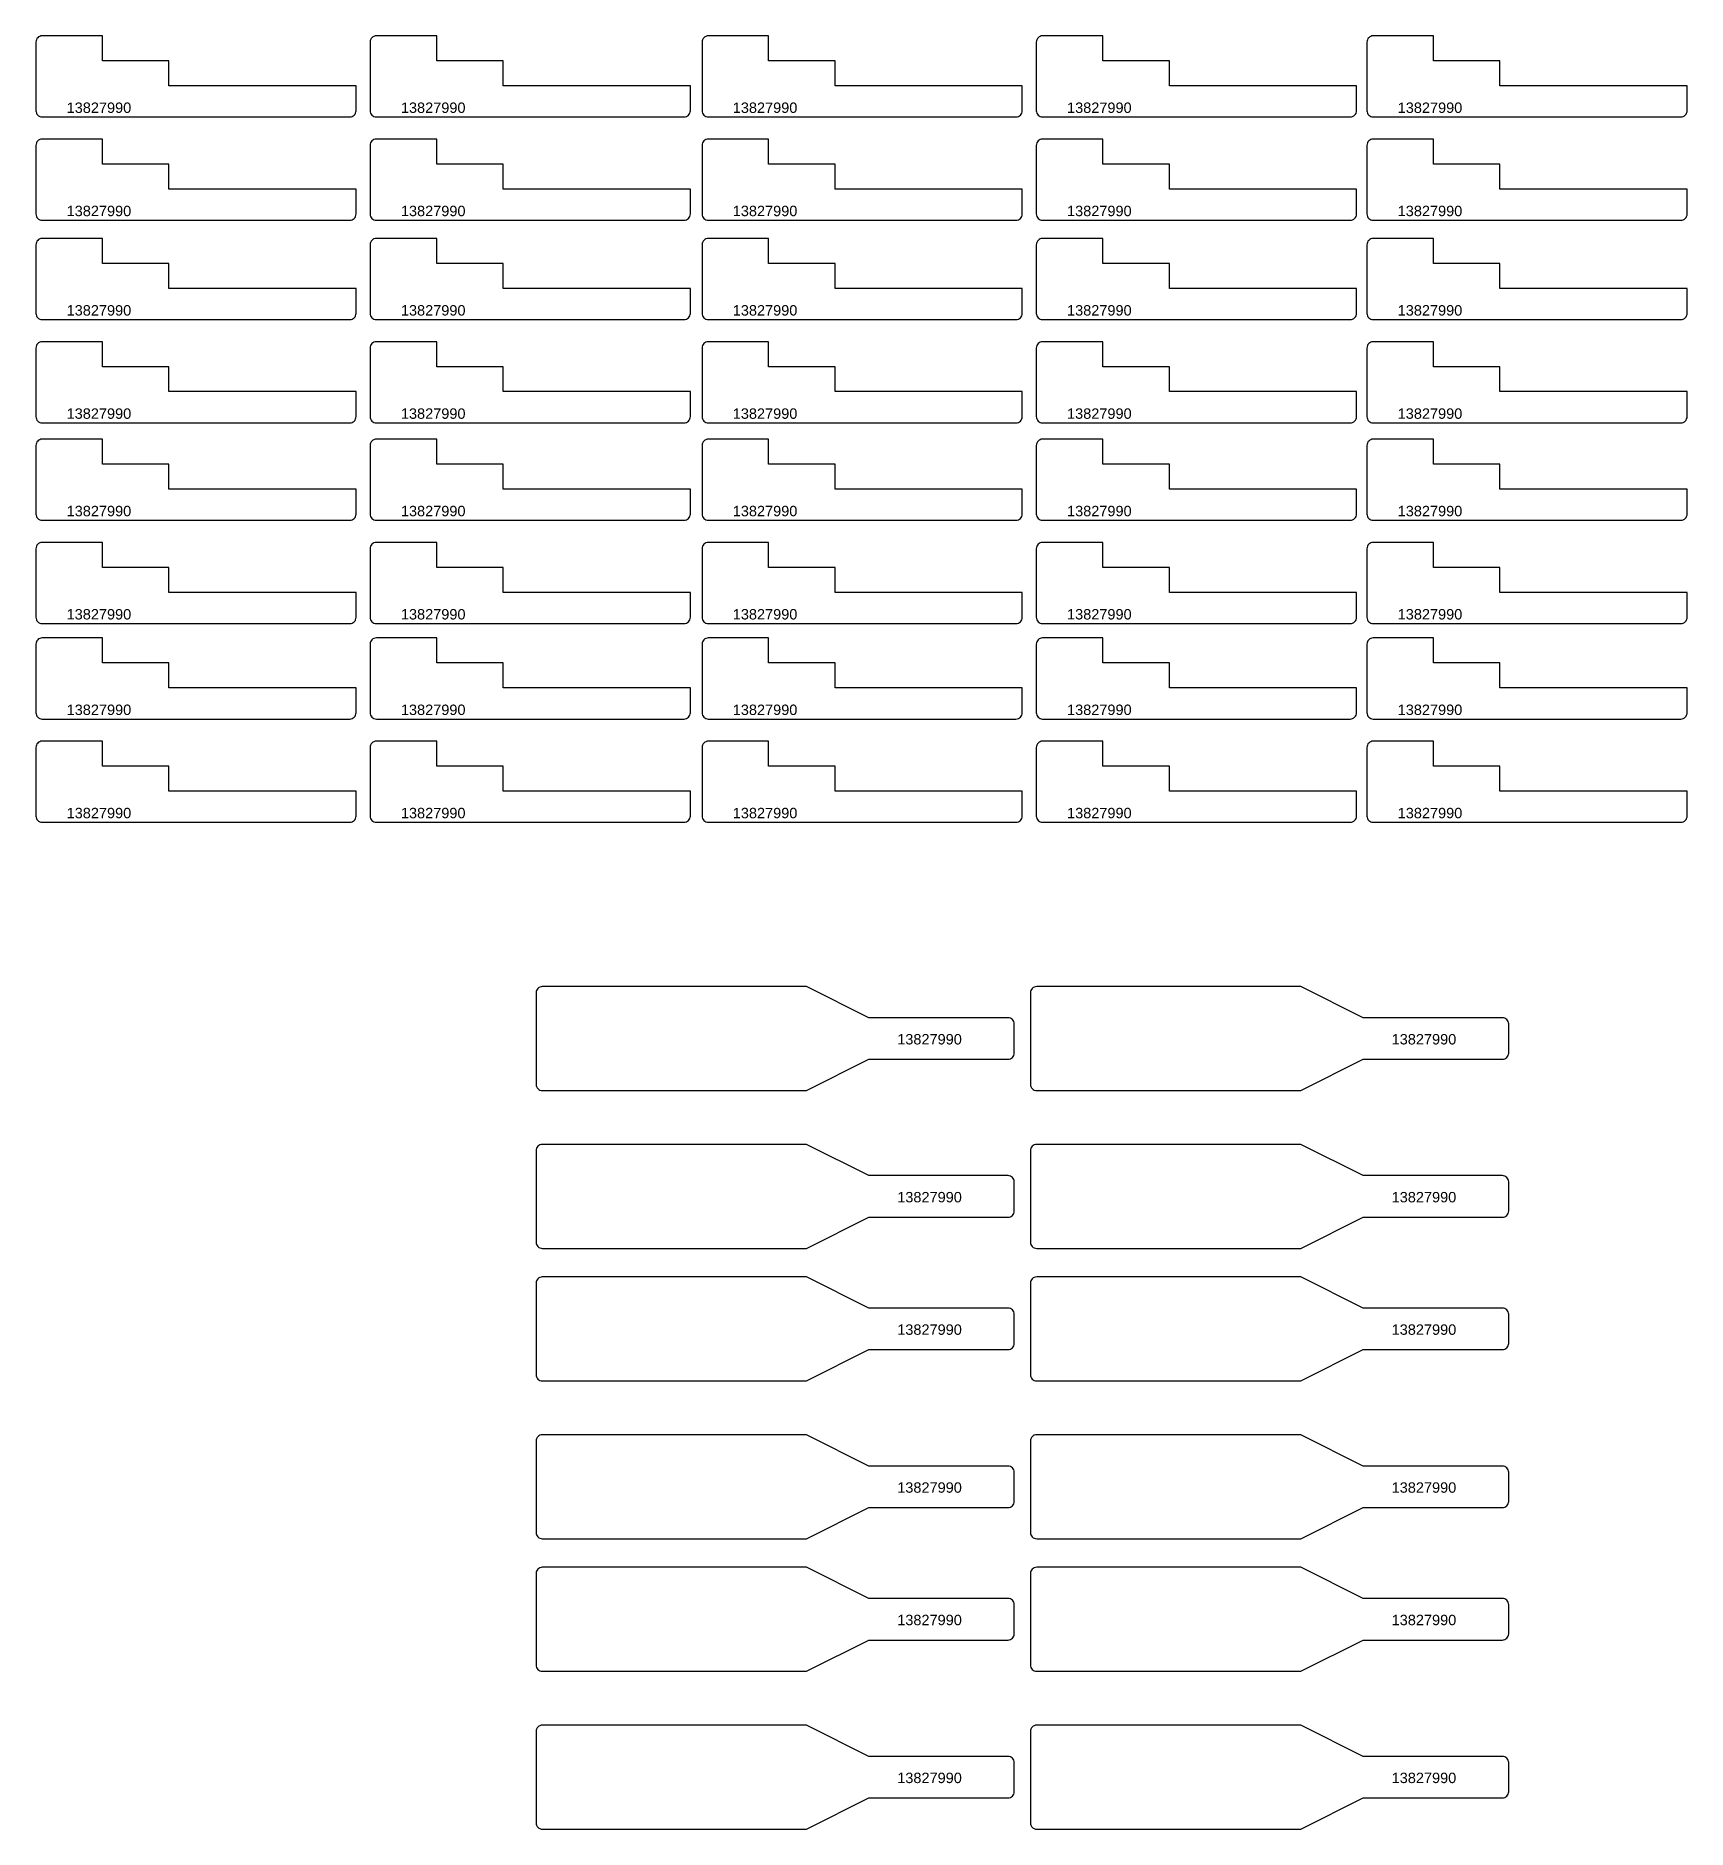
# Model space of a CAD drawing. Header units: millimetres. Extents: x 1349 to 5846, y -1703 to 1001.
# Drawn here: x 3882 to 4676, y -1045 to -182 of the extents above; entities that cross this region are included whole.
import ezdxf

# ---------------------------------------------------------------- set-up
doc = ezdxf.new("R2010")
doc.units = ezdxf.units.MM
doc.layers.add('Des.', color=7, linetype='Continuous')
doc.layers.add('Texto', color=3, linetype='Continuous')
doc.styles.get("Standard").update_dxf_attribs({"font": 'arial.ttf'})

msp = doc.modelspace()

# ---------------------------------------------------------------- texts
at = {"layer": 'Texto', "char_height": 5, "attachment_point": 1}
for insert in [(3897.02, -213.91), (4057.79, -213.91), (4217.4, -213.91), (4378.18, -213.91), (4537.21, -213.91), (3897.02, -263.59), (4057.79, -263.59), (4217.4, -263.59), (4378.18, -263.59), (4537.21, -263.59), (3897.02, -311.4), (4057.79, -311.4), (4217.4, -311.4), (4378.18, -311.4), (4537.21, -311.4), (3897.02, -361.08), (4057.79, -361.08), (4217.4, -361.08), (4378.18, -361.08), (4537.21, -361.08), (3897.02, -407.95), (4057.79, -407.95), (4217.4, -407.95), (4378.18, -407.95), (4537.21, -407.95), (3897.02, -457.63), (4057.79, -457.63), (4217.4, -457.63), (4378.18, -457.63), (4537.21, -457.63), (3897.02, -503.57), (4057.79, -503.57), (4217.4, -503.57), (4378.18, -503.57), (4537.21, -503.57), (3897.02, -553.25), (4057.79, -553.25), (4217.4, -553.25), (4378.18, -553.25), (4537.21, -553.25), (4296.51, -662.08), (4534.31, -662.08), (4296.51, -738.05), (4534.31, -738.05), (4296.51, -801.77), (4534.31, -801.77), (4296.51, -877.75), (4534.31, -877.75), (4296.51, -941.47), (4534.31, -941.47), (4296.51, -1017.44), (4534.31, -1017.44)]:
    msp.add_mtext_dynamic_manual_height_columns('13827990', width=114.2821, gutter_width=12.5, heights=[0], dxfattribs=dict(at, insert=insert))

# ---------------------------------------------------------------- linework, layer by layer
for points in [[(4349.79, -654.23), (4282.79, -654.23), (4252.79, -639.23), (4125.79, -639.23, 0.414214), (4122.79, -642.23), (4122.79, -686.23, 0.414214), (4125.79, -689.23), (4252.79, -689.23), (4282.79, -674.23), (4349.79, -674.23, 0.414214), (4352.79, -671.23), (4352.79, -657.23, 0.414214)], [(4587.59, -654.23), (4520.59, -654.23), (4490.59, -639.23), (4363.59, -639.23, 0.414214), (4360.59, -642.23), (4360.59, -686.23, 0.414214), (4363.59, -689.23), (4490.59, -689.23), (4520.59, -674.23), (4587.59, -674.23, 0.414214), (4590.59, -671.23), (4590.59, -657.23, 0.414214)], [(4349.79, -730.2), (4282.79, -730.2), (4252.79, -715.2), (4125.79, -715.2, 0.414214), (4122.79, -718.2), (4122.79, -762.2, 0.414214), (4125.79, -765.2), (4252.79, -765.2), (4282.79, -750.2), (4349.79, -750.2, 0.414214), (4352.79, -747.2), (4352.79, -733.2, 0.414214)], [(4587.59, -730.2), (4520.59, -730.2), (4490.59, -715.2), (4363.59, -715.2, 0.414214), (4360.59, -718.2), (4360.59, -762.2, 0.414214), (4363.59, -765.2), (4490.59, -765.2), (4520.59, -750.2), (4587.59, -750.2, 0.414214), (4590.59, -747.2), (4590.59, -733.2, 0.414214)], [(4349.79, -793.92), (4282.79, -793.92), (4252.79, -778.92), (4125.79, -778.92, 0.414214), (4122.79, -781.92), (4122.79, -825.92, 0.414214), (4125.79, -828.92), (4252.79, -828.92), (4282.79, -813.92), (4349.79, -813.92, 0.414214), (4352.79, -810.92), (4352.79, -796.92, 0.414214)], [(4587.59, -793.92), (4520.59, -793.92), (4490.59, -778.92), (4363.59, -778.92, 0.414214), (4360.59, -781.92), (4360.59, -825.92, 0.414214), (4363.59, -828.92), (4490.59, -828.92), (4520.59, -813.92), (4587.59, -813.92, 0.414214), (4590.59, -810.92), (4590.59, -796.92, 0.414214)], [(4349.79, -869.9), (4282.79, -869.9), (4252.79, -854.9), (4125.79, -854.9, 0.414214), (4122.79, -857.9), (4122.79, -901.9, 0.414214), (4125.79, -904.9), (4252.79, -904.9), (4282.79, -889.9), (4349.79, -889.9, 0.414214), (4352.79, -886.9), (4352.79, -872.9, 0.414214)], [(4587.59, -869.9), (4520.59, -869.9), (4490.59, -854.9), (4363.59, -854.9, 0.414214), (4360.59, -857.9), (4360.59, -901.9, 0.414214), (4363.59, -904.9), (4490.59, -904.9), (4520.59, -889.9), (4587.59, -889.9, 0.414214), (4590.59, -886.9), (4590.59, -872.9, 0.414214)], [(4349.79, -933.62), (4282.79, -933.62), (4252.79, -918.62), (4125.79, -918.62, 0.414214), (4122.79, -921.62), (4122.79, -965.62, 0.414214), (4125.79, -968.62), (4252.79, -968.62), (4282.79, -953.62), (4349.79, -953.62, 0.414214), (4352.79, -950.62), (4352.79, -936.62, 0.414214)], [(4587.59, -933.62), (4520.59, -933.62), (4490.59, -918.62), (4363.59, -918.62, 0.414214), (4360.59, -921.62), (4360.59, -965.62, 0.414214), (4363.59, -968.62), (4490.59, -968.62), (4520.59, -953.62), (4587.59, -953.62, 0.414214), (4590.59, -950.62), (4590.59, -936.62, 0.414214)], [(4349.79, -1009.59), (4282.79, -1009.59), (4252.79, -994.59), (4125.79, -994.59, 0.414214), (4122.79, -997.59), (4122.79, -1041.59, 0.414214), (4125.79, -1044.59), (4252.79, -1044.59), (4282.79, -1029.59), (4349.79, -1029.59, 0.414214), (4352.79, -1026.59), (4352.79, -1012.59, 0.414214)], [(4587.59, -1009.59), (4520.59, -1009.59), (4490.59, -994.59), (4363.59, -994.59, 0.414214), (4360.59, -997.59), (4360.59, -1041.59, 0.414214), (4363.59, -1044.59), (4490.59, -1044.59), (4520.59, -1029.59), (4587.59, -1029.59, 0.414214), (4590.59, -1026.59), (4590.59, -1012.59, 0.414214)]]:
    msp.add_lwpolyline(points, format="xyb", close=True)
at = {"layer": 'Des.'}
for points in [[(4033.23, -220.85, 0.414214), (4036.23, -217.85), (4036.23, -205.85), (3946.23, -205.85), (3946.23, -193.85), (3914.23, -193.85), (3914.23, -181.85), (3885.23, -181.85, 0.414214), (3882.23, -184.85), (3882.23, -217.85, 0.414214), (3885.23, -220.85)], [(4194, -220.85, 0.414214), (4197, -217.85), (4197, -205.85), (4107, -205.85), (4107, -193.85), (4075, -193.85), (4075, -181.85), (4046, -181.85, 0.414214), (4043, -184.85), (4043, -217.85, 0.414214), (4046, -220.85)], [(4353.61, -220.85, 0.414214), (4356.61, -217.85), (4356.61, -205.85), (4266.61, -205.85), (4266.61, -193.85), (4234.61, -193.85), (4234.61, -181.85), (4205.61, -181.85, 0.414214), (4202.61, -184.85), (4202.61, -217.85, 0.414214), (4205.61, -220.85)], [(4514.39, -220.85, 0.414214), (4517.39, -217.85), (4517.39, -205.85), (4427.39, -205.85), (4427.39, -193.85), (4395.39, -193.85), (4395.39, -181.85), (4366.39, -181.85, 0.414214), (4363.39, -184.85), (4363.39, -217.85, 0.414214), (4366.39, -220.85)], [(4673.42, -220.85, 0.414214), (4676.42, -217.85), (4676.42, -205.85), (4586.42, -205.85), (4586.42, -193.85), (4554.42, -193.85), (4554.42, -181.85), (4525.42, -181.85, 0.414214), (4522.42, -184.85), (4522.42, -217.85, 0.414214), (4525.42, -220.85)], [(4033.23, -270.53, 0.414214), (4036.23, -267.53), (4036.23, -255.53), (3946.23, -255.53), (3946.23, -243.53), (3914.23, -243.53), (3914.23, -231.53), (3885.23, -231.53, 0.414214), (3882.23, -234.53), (3882.23, -267.53, 0.414214), (3885.23, -270.53)], [(4194, -270.53, 0.414214), (4197, -267.53), (4197, -255.53), (4107, -255.53), (4107, -243.53), (4075, -243.53), (4075, -231.53), (4046, -231.53, 0.414214), (4043, -234.53), (4043, -267.53, 0.414214), (4046, -270.53)], [(4353.61, -270.53, 0.414214), (4356.61, -267.53), (4356.61, -255.53), (4266.61, -255.53), (4266.61, -243.53), (4234.61, -243.53), (4234.61, -231.53), (4205.61, -231.53, 0.414214), (4202.61, -234.53), (4202.61, -267.53, 0.414214), (4205.61, -270.53)], [(4514.39, -270.53, 0.414214), (4517.39, -267.53), (4517.39, -255.53), (4427.39, -255.53), (4427.39, -243.53), (4395.39, -243.53), (4395.39, -231.53), (4366.39, -231.53, 0.414214), (4363.39, -234.53), (4363.39, -267.53, 0.414214), (4366.39, -270.53)], [(4673.42, -270.53, 0.414214), (4676.42, -267.53), (4676.42, -255.53), (4586.42, -255.53), (4586.42, -243.53), (4554.42, -243.53), (4554.42, -231.53), (4525.42, -231.53, 0.414214), (4522.42, -234.53), (4522.42, -267.53, 0.414214), (4525.42, -270.53)], [(4033.23, -318.34, 0.414214), (4036.23, -315.34), (4036.23, -303.34), (3946.23, -303.34), (3946.23, -291.34), (3914.23, -291.34), (3914.23, -279.34), (3885.23, -279.34, 0.414214), (3882.23, -282.34), (3882.23, -315.34, 0.414214), (3885.23, -318.34)], [(4194, -318.34, 0.414214), (4197, -315.34), (4197, -303.34), (4107, -303.34), (4107, -291.34), (4075, -291.34), (4075, -279.34), (4046, -279.34, 0.414214), (4043, -282.34), (4043, -315.34, 0.414214), (4046, -318.34)], [(4353.61, -318.34, 0.414214), (4356.61, -315.34), (4356.61, -303.34), (4266.61, -303.34), (4266.61, -291.34), (4234.61, -291.34), (4234.61, -279.34), (4205.61, -279.34, 0.414214), (4202.61, -282.34), (4202.61, -315.34, 0.414214), (4205.61, -318.34)], [(4514.39, -318.34, 0.414214), (4517.39, -315.34), (4517.39, -303.34), (4427.39, -303.34), (4427.39, -291.34), (4395.39, -291.34), (4395.39, -279.34), (4366.39, -279.34, 0.414214), (4363.39, -282.34), (4363.39, -315.34, 0.414214), (4366.39, -318.34)], [(4673.42, -318.34, 0.414214), (4676.42, -315.34), (4676.42, -303.34), (4586.42, -303.34), (4586.42, -291.34), (4554.42, -291.34), (4554.42, -279.34), (4525.42, -279.34, 0.414214), (4522.42, -282.34), (4522.42, -315.34, 0.414214), (4525.42, -318.34)], [(4033.23, -368.02, 0.414214), (4036.23, -365.02), (4036.23, -353.02), (3946.23, -353.02), (3946.23, -341.02), (3914.23, -341.02), (3914.23, -329.02), (3885.23, -329.02, 0.414214), (3882.23, -332.02), (3882.23, -365.02, 0.414214), (3885.23, -368.02)], [(4194, -368.02, 0.414214), (4197, -365.02), (4197, -353.02), (4107, -353.02), (4107, -341.02), (4075, -341.02), (4075, -329.02), (4046, -329.02, 0.414214), (4043, -332.02), (4043, -365.02, 0.414214), (4046, -368.02)], [(4353.61, -368.02, 0.414214), (4356.61, -365.02), (4356.61, -353.02), (4266.61, -353.02), (4266.61, -341.02), (4234.61, -341.02), (4234.61, -329.02), (4205.61, -329.02, 0.414214), (4202.61, -332.02), (4202.61, -365.02, 0.414214), (4205.61, -368.02)], [(4514.39, -368.02, 0.414214), (4517.39, -365.02), (4517.39, -353.02), (4427.39, -353.02), (4427.39, -341.02), (4395.39, -341.02), (4395.39, -329.02), (4366.39, -329.02, 0.414214), (4363.39, -332.02), (4363.39, -365.02, 0.414214), (4366.39, -368.02)], [(4673.42, -368.02, 0.414214), (4676.42, -365.02), (4676.42, -353.02), (4586.42, -353.02), (4586.42, -341.02), (4554.42, -341.02), (4554.42, -329.02), (4525.42, -329.02, 0.414214), (4522.42, -332.02), (4522.42, -365.02, 0.414214), (4525.42, -368.02)], [(4033.23, -414.89, 0.414214), (4036.23, -411.89), (4036.23, -399.89), (3946.23, -399.89), (3946.23, -387.89), (3914.23, -387.89), (3914.23, -375.89), (3885.23, -375.89, 0.414214), (3882.23, -378.89), (3882.23, -411.89, 0.414214), (3885.23, -414.89)], [(4194, -414.89, 0.414214), (4197, -411.89), (4197, -399.89), (4107, -399.89), (4107, -387.89), (4075, -387.89), (4075, -375.89), (4046, -375.89, 0.414214), (4043, -378.89), (4043, -411.89, 0.414214), (4046, -414.89)], [(4353.61, -414.89, 0.414214), (4356.61, -411.89), (4356.61, -399.89), (4266.61, -399.89), (4266.61, -387.89), (4234.61, -387.89), (4234.61, -375.89), (4205.61, -375.89, 0.414214), (4202.61, -378.89), (4202.61, -411.89, 0.414214), (4205.61, -414.89)], [(4514.39, -414.89, 0.414214), (4517.39, -411.89), (4517.39, -399.89), (4427.39, -399.89), (4427.39, -387.89), (4395.39, -387.89), (4395.39, -375.89), (4366.39, -375.89, 0.414214), (4363.39, -378.89), (4363.39, -411.89, 0.414214), (4366.39, -414.89)], [(4673.42, -414.89, 0.414214), (4676.42, -411.89), (4676.42, -399.89), (4586.42, -399.89), (4586.42, -387.89), (4554.42, -387.89), (4554.42, -375.89), (4525.42, -375.89, 0.414214), (4522.42, -378.89), (4522.42, -411.89, 0.414214), (4525.42, -414.89)], [(4033.23, -464.58, 0.414214), (4036.23, -461.58), (4036.23, -449.58), (3946.23, -449.58), (3946.23, -437.58), (3914.23, -437.58), (3914.23, -425.58), (3885.23, -425.58, 0.414214), (3882.23, -428.58), (3882.23, -461.58, 0.414214), (3885.23, -464.58)], [(4194, -464.58, 0.414214), (4197, -461.58), (4197, -449.58), (4107, -449.58), (4107, -437.58), (4075, -437.58), (4075, -425.58), (4046, -425.58, 0.414214), (4043, -428.58), (4043, -461.58, 0.414214), (4046, -464.58)], [(4353.61, -464.58, 0.414214), (4356.61, -461.58), (4356.61, -449.58), (4266.61, -449.58), (4266.61, -437.58), (4234.61, -437.58), (4234.61, -425.58), (4205.61, -425.58, 0.414214), (4202.61, -428.58), (4202.61, -461.58, 0.414214), (4205.61, -464.58)], [(4514.39, -464.58, 0.414214), (4517.39, -461.58), (4517.39, -449.58), (4427.39, -449.58), (4427.39, -437.58), (4395.39, -437.58), (4395.39, -425.58), (4366.39, -425.58, 0.414214), (4363.39, -428.58), (4363.39, -461.58, 0.414214), (4366.39, -464.58)], [(4673.42, -464.58, 0.414214), (4676.42, -461.58), (4676.42, -449.58), (4586.42, -449.58), (4586.42, -437.58), (4554.42, -437.58), (4554.42, -425.58), (4525.42, -425.58, 0.414214), (4522.42, -428.58), (4522.42, -461.58, 0.414214), (4525.42, -464.58)], [(4033.23, -510.51, 0.414214), (4036.23, -507.51), (4036.23, -495.51), (3946.23, -495.51), (3946.23, -483.51), (3914.23, -483.51), (3914.23, -471.51), (3885.23, -471.51, 0.414214), (3882.23, -474.51), (3882.23, -507.51, 0.414214), (3885.23, -510.51)], [(4194, -510.51, 0.414214), (4197, -507.51), (4197, -495.51), (4107, -495.51), (4107, -483.51), (4075, -483.51), (4075, -471.51), (4046, -471.51, 0.414214), (4043, -474.51), (4043, -507.51, 0.414214), (4046, -510.51)], [(4353.61, -510.51, 0.414214), (4356.61, -507.51), (4356.61, -495.51), (4266.61, -495.51), (4266.61, -483.51), (4234.61, -483.51), (4234.61, -471.51), (4205.61, -471.51, 0.414214), (4202.61, -474.51), (4202.61, -507.51, 0.414214), (4205.61, -510.51)], [(4514.39, -510.51, 0.414214), (4517.39, -507.51), (4517.39, -495.51), (4427.39, -495.51), (4427.39, -483.51), (4395.39, -483.51), (4395.39, -471.51), (4366.39, -471.51, 0.414214), (4363.39, -474.51), (4363.39, -507.51, 0.414214), (4366.39, -510.51)], [(4673.42, -510.51, 0.414214), (4676.42, -507.51), (4676.42, -495.51), (4586.42, -495.51), (4586.42, -483.51), (4554.42, -483.51), (4554.42, -471.51), (4525.42, -471.51, 0.414214), (4522.42, -474.51), (4522.42, -507.51, 0.414214), (4525.42, -510.51)], [(4033.23, -560.19, 0.414214), (4036.23, -557.19), (4036.23, -545.19), (3946.23, -545.19), (3946.23, -533.19), (3914.23, -533.19), (3914.23, -521.19), (3885.23, -521.19, 0.414214), (3882.23, -524.19), (3882.23, -557.19, 0.414214), (3885.23, -560.19)], [(4194, -560.19, 0.414214), (4197, -557.19), (4197, -545.19), (4107, -545.19), (4107, -533.19), (4075, -533.19), (4075, -521.19), (4046, -521.19, 0.414214), (4043, -524.19), (4043, -557.19, 0.414214), (4046, -560.19)], [(4353.61, -560.19, 0.414214), (4356.61, -557.19), (4356.61, -545.19), (4266.61, -545.19), (4266.61, -533.19), (4234.61, -533.19), (4234.61, -521.19), (4205.61, -521.19, 0.414214), (4202.61, -524.19), (4202.61, -557.19, 0.414214), (4205.61, -560.19)], [(4514.39, -560.19, 0.414214), (4517.39, -557.19), (4517.39, -545.19), (4427.39, -545.19), (4427.39, -533.19), (4395.39, -533.19), (4395.39, -521.19), (4366.39, -521.19, 0.414214), (4363.39, -524.19), (4363.39, -557.19, 0.414214), (4366.39, -560.19)], [(4673.42, -560.19, 0.414214), (4676.42, -557.19), (4676.42, -545.19), (4586.42, -545.19), (4586.42, -533.19), (4554.42, -533.19), (4554.42, -521.19), (4525.42, -521.19, 0.414214), (4522.42, -524.19), (4522.42, -557.19, 0.414214), (4525.42, -560.19)]]:
    msp.add_lwpolyline(points, format="xyb", close=True, dxfattribs=at)

msp.set_redraw_order([(e.dxf.handle, doc.entitydb.next_handle()) for e in msp.query("TEXT MTEXT ATTDEF DIMENSION ARC_DIMENSION")])  # texts and dimensions are drawn at this point

doc.saveas('drawing.dxf')
